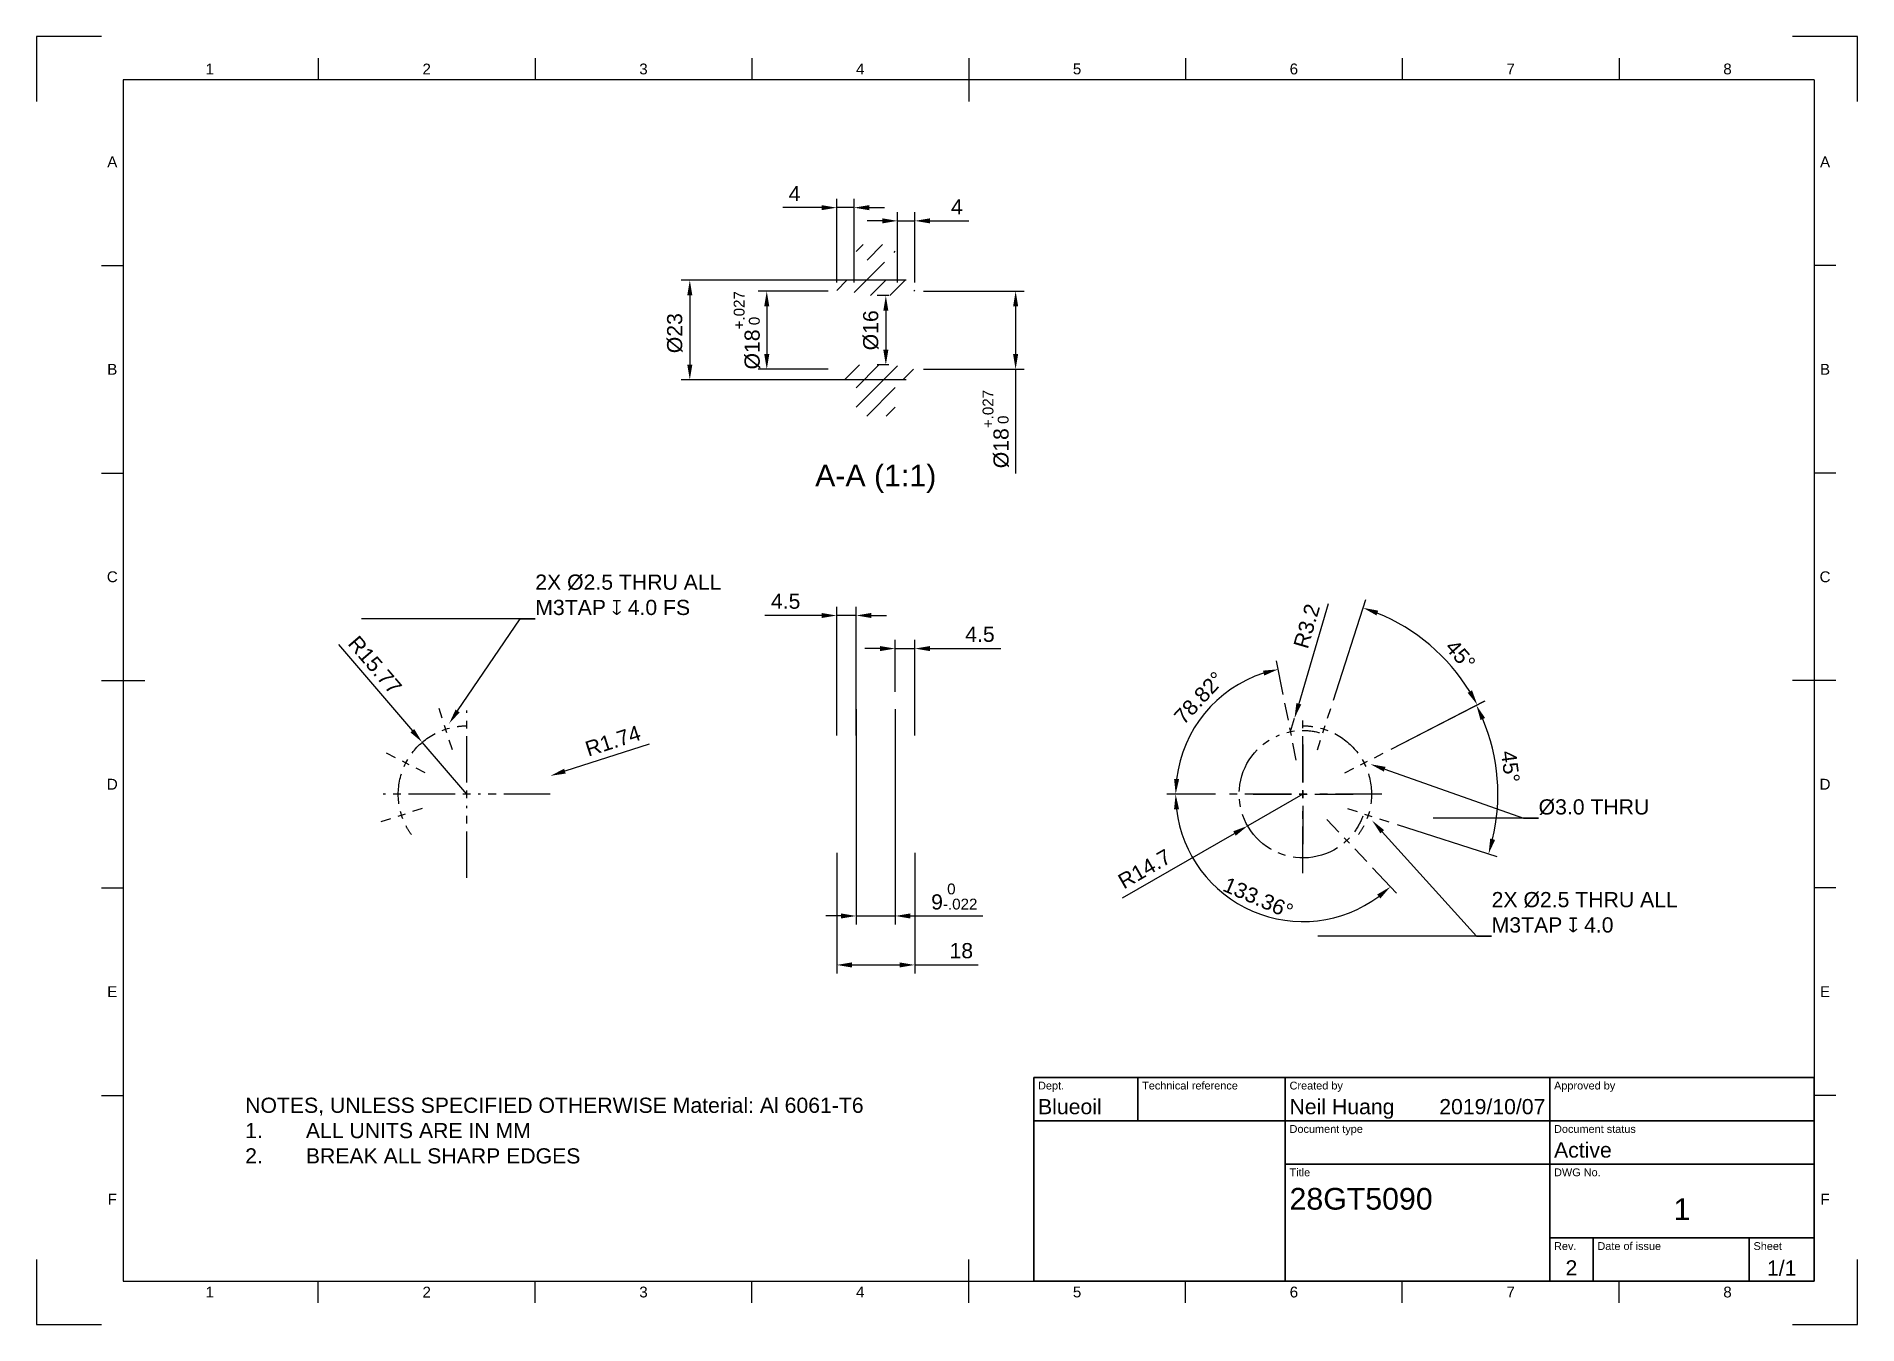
# Paper-space layout 'Sheet1' of a CAD drawing. Header units: millimetres. Extents: x 0 to 420, y 0 to 297.
import ezdxf
from ezdxf import colors
from ezdxf.entities.mleader import LeaderData, LeaderLine
from ezdxf.enums import TextEntityAlignment as Align
from ezdxf.math import Vec2, Vec3

# ---------------------------------------------------------------- set-up
doc = ezdxf.new("R2010")
doc.units = ezdxf.units.MM
doc.header["$LTSCALE"] = 0.75
doc.linetypes.add('CENTER2', pattern=[28.575000000000003, 19.05, -3.175, 3.175, -3.175])
for name, color, linetype, lineweight in [('Annotations', 7, 'Continuous', 25), ('Border', 7, 'Continuous', 25), ('Center Lines', 7, 'CENTER2', 25), ('Dimensions', 7, 'Continuous', 25), ('TitleBlock', 7, 'Continuous', 35), ('ハッチング', 7, 'Continuous', 25), ('注釈', 7, 'Continuous', 25)]:
    doc.layers.add(name, color=color, linetype=linetype, lineweight=lineweight)
doc.styles.add('FusionTitle', font='Arial Unicode.ttf')
doc.styles.get("Standard").update_dxf_attribs({"font": 'Arial.ttf'})
doc.dimstyles.new('ISO-25', dxfattribs={"dimtxt": 3.5, "dimasz": 3.5, "dimexe": 2, "dimexo": 2, "dimgap": 1.5, "dimtad": 1, "dimzin": 12, "dimdsep": 46, "dimtxsty": 'Standard', "dimcen": 0, "dimclrd": 256, "dimclre": 256, "dimclrt": 256, "dimazin": 3, "dimtp": 0.1, "dimtm": 0.1000000001, "dimtfac": 0.7140000000000001, "dimtmove": 0, "dimatfit": 3, "dimfxl": 1, "dimtzin": 12, "dimarcsym": 0})

psp = doc.layouts.new('Sheet1')

# ---------------------------------------------------------------- texts
at = {"layer": 'Annotations', "insert": (48.1404462550131, 52.31425871184135), "char_height": 3.5, "attachment_point": 1}
psp.add_mtext_dynamic_manual_height_columns('NOTES, UNLESS SPECIFIED OTHERWISE Material: Al 6061-T6\\P1.^IALL UNITS ARE IN MM\\P2.^IBREAK ALL SHARP EDGES', width=148.1205320547297, gutter_width=17.5, heights=[0], dxfattribs=at)
at = {"layer": '注釈', "insert": (193.5647581307571, 191.761450729154), "char_height": 5, "width": 30.12619372442019, "attachment_point": 8}
psp.add_mtext('A-A (1:1)', dxfattribs=at)

# ---------------------------------------------------------------- blocks, each defined once
blk = doc.blocks.new('ISO_TITLEBLOCK')
at = {"layer": 'TitleBlock'}
for p, q in [((0, 47), (-180, 47)), ((-180, 47), (-180, 0)), ((-156, 37), (-156, 47)), ((-122, 0), (-122, 47)), ((-61, 0), (-61, 47)), ((0, 0), (0, 47)), ((-180, 37), (0, 37)), ((-122, 27), (0, 27)), ((-61, 10), (0, 10)), ((-51, 0), (-50.99999999999994, 10)), ((-15, 0), (-15, 10)), ((-180, 0), (0, 0))]:
    blk.add_line(p, q, dxfattribs=at)
at = {"layer": 'TitleBlock', "style": 'FusionTitle'}
for s, p in [('Dept.', (-179, 46)), ('Technical reference', (-155, 46)), ('Created by', (-121, 46)), ('Approved by', (-60, 46)), ('Document type', (-121, 36)), ('Document status', (-60, 36)), ('Title', (-121, 26)), ('DWG No.', (-60, 26)), ('Rev.', (-60, 9)), ('Date of issue', (-49.99999999999994, 9)), ('Sheet', (-14, 9))]:
    blk.add_text(s, height=1.8, dxfattribs=at).set_placement(p, align=Align.TOP_LEFT)
for tag, p, height in [('DEPT', (-179, 38.5), 3.5), ('TECHNICAL_REFERENCE', (-155, 38.5), 3.5), ('CREATED_BY', (-121, 38.5), 3.5), ('APPROVED_BY', (-60, 38.5), 3.5), ('DOCUMENT_TYPE', (-121, 28.5), 3.5), ('DOCUMENT_STATUS', (-60, 28.5), 3.5), ('TITLE_1', (-121, 16.5), 5), ('TITLE_2', (-121, 9), 5), ('TITLE_3', (-121, 1.5), 5), ('DATE_OF_ISSUE', (-50, 1.5), 3.5)]:
    blk.add_attdef(tag, p, '', height=height, dxfattribs=at)
for tag, p in [('CREATED_DATE', (-62, 38.5)), ('APPROVED_DATE', (-1, 38.5))]:
    blk.add_attdef(tag, text='', height=3.5, dxfattribs=at).set_placement(p, align=Align.RIGHT)
for tag, height, p in [('DRAWING_NUMBER', 5, (-30.5, 16.6)), ('REV', 3.5, (-56, 3.1)), ('SHEET', 3.5, (-7.5, 3.1))]:
    blk.add_attdef(tag, text='', height=height, dxfattribs=at).set_placement(p, align=Align.MIDDLE)
blk = doc.blocks.new('*D21')
at = {"layer": 'Defpoints', "color": 0, "transparency": 16777216}
for p in [(189.0647581307567, 143.8863777375973), (198.0647581307567, 143.8863777375973), (198.0647581307567, 94.20617648805063)]:
    blk.add_point(p, dxfattribs=at)
at = {"layer": 'Dimensions', "lineweight": -2, "transparency": 16777216}
for p, q in [((189.0647581307567, 141.8863777375973), (189.0647581307567, 92.20617648805063)), ((198.0647581307567, 141.8863777375973), (198.0647581307567, 92.20617648805063)), ((185.5647581307567, 94.20617648805063), (182.0647581307567, 94.20617648805063)), ((189.0647581307567, 94.20617648805063), (198.0647581307567, 94.20617648805063)), ((201.5647581307567, 94.20617648805063), (218.2833734104293, 94.20617648805063))]:
    blk.add_line(p, q, dxfattribs=at)
at = {"layer": 'Dimensions', "transparency": 16777216}
for points in [[(185.5647581307567, 94.78950982138396), (185.5647581307567, 93.6228431547173), (189.0647581307567, 94.20617648805063)], [(201.5647581307567, 94.78950982138396), (201.5647581307567, 93.6228431547173), (198.0647581307567, 94.20617648805063)]]:
    blk.add_solid(points, dxfattribs=at)
at = {"layer": 'Dimensions', "transparency": 16777216, "insert": (211.6825889629531, 98.66941591506291), "char_height": 3.5, "attachment_point": 5}
blk.add_mtext('9{\\H0.714x;\\S 0^ -.022;}', dxfattribs=at)
blk = doc.blocks.new('*D22')
at = {"layer": 'Defpoints', "color": 0, "transparency": 16777216}
for p in [(184.5647581307567, 110.7926392297159), (202.5647581307567, 110.7926392297159), (184.5647581307567, 82.91623440272065)]:
    blk.add_point(p, dxfattribs=at)
at = {"layer": 'Dimensions', "lineweight": -2, "transparency": 16777216}
for p, q in [((184.5647581307567, 108.7926392297159), (184.5647581307567, 80.91623440272065)), ((202.5647581307567, 108.7926392297159), (202.5647581307567, 80.91623440272065)), ((188.0647581307567, 82.91623440272065), (199.0647581307567, 82.91623440272065)), ((202.5647581307567, 82.91623440272065), (217.1603106546312, 82.91623440272065))]:
    blk.add_line(p, q, dxfattribs=at)
at = {"layer": 'Dimensions', "transparency": 16777216}
for points in [[(188.0647581307567, 83.49956773605398), (188.0647581307567, 82.33290106938732), (184.5647581307567, 82.91623440272065)], [(199.0647581307567, 83.49956773605398), (199.0647581307567, 82.33290106938732), (202.5647581307567, 82.91623440272065)]]:
    blk.add_solid(points, dxfattribs=at)
at = {"layer": 'Dimensions', "transparency": 16777216, "insert": (213.296736302653, 86.19010889112447), "char_height": 3.5, "attachment_point": 5}
blk.add_mtext('18', dxfattribs=at)
blk = doc.blocks.new('*U25')
at = {"layer": 'Center Lines', "color": 0, "ltscale": 0.75, "transparency": 16777216}
for p, q in [((0, 2.67890625), (0, 11.5)), ((-11.5, 0), (-2.678906250000001, 0)), ((2.67890625, 0), (11.5, 0)), ((0, -11.5), (0, -2.678906250000001))]:
    blk.add_line(p, q, dxfattribs=at)
at = {"layer": 'Center Lines', "color": 0, "linetype": 'Continuous', "ltscale": 0.75, "transparency": 16777216}
for p, q in [((-0.89296875, 0), (0.89296875, 0)), ((0, -0.89296875), (0, 0.89296875))]:
    blk.add_line(p, q, dxfattribs=at)
blk = doc.blocks.new('*U27')
at = {"layer": 'Center Lines', "color": 0, "ltscale": 0.75, "transparency": 16777216}
for p, q in [((5.645896268283252, 17.56814603252188), (6.356057367622525, 19.7779305037485)), ((3.296460574777456, 10.25748579432383), (4.00662167411673, 12.46727026555045))]:
    blk.add_line(p, q, dxfattribs=at)
at = {"layer": 'Center Lines', "color": 0, "linetype": 'Continuous', "ltscale": 0.75, "transparency": 16777216}
blk.add_line((4.553046538838904, 14.16756218787426), (5.099471403561077, 15.86785411019807), dxfattribs=at)
at = {"layer": 'Center Lines', "color": 0, "ltscale": 0.75, "transparency": 16777216, "extrusion": (0, 0, -1)}
blk.add_arc((0, 0), 15.77416665648983, 89.577738009954, 98.07371034108034, dxfattribs=at)
at = {"layer": 'Center Lines', "color": 0, "linetype": 'Continuous', "ltscale": 0.75, "transparency": 16777216, "extrusion": (0, 0, -1)}
blk.add_arc((0, 0), 15.77416665648983, 104.5719872819285, 111.0598323602155, dxfattribs=at)
blk = doc.blocks.new('*U28')
at = {"layer": 'Center Lines', "color": 0, "ltscale": 0.75, "transparency": 16777216}
for p, q in [((16.41480672965068, 8.430303655292855), (18.47952004329345, 9.490697510780233)), ((9.584087389430309, 4.922188136751818), (11.64880070307307, 5.982581992239195))]:
    blk.add_line(p, q, dxfattribs=at)
at = {"layer": 'Center Lines', "color": 0, "linetype": 'Continuous', "ltscale": 0.75, "transparency": 16777216}
blk.add_line((13.23746937859894, 6.798489213257082), (14.82613805412481, 7.614396434274968), dxfattribs=at)
at = {"layer": 'Center Lines', "color": 0, "linetype": 'Continuous', "ltscale": 0.75, "transparency": 16777216, "extrusion": (0, 0, -1)}
blk.add_arc((0, 0), 15.77416665648984, 149.5719872819285, 156.0598323602156, dxfattribs=at)
blk = doc.blocks.new('*U29')
at = {"layer": 'Center Lines', "color": 0, "ltscale": 0.75, "transparency": 16777216}
for p, q in [((10.25748579432389, -3.296460574777282), (12.46727026555052, -4.006621674116518)), ((17.56814603252198, -5.645896268282952), (19.77793050374861, -6.356057367622188))]:
    blk.add_line(p, q, dxfattribs=at)
at = {"layer": 'Center Lines', "color": 0, "linetype": 'Continuous', "ltscale": 0.75, "transparency": 16777216}
blk.add_line((14.16756218787434, -4.553046538838663), (15.86785411019816, -5.099471403560807), dxfattribs=at)
at = {"layer": 'Center Lines', "color": 0, "linetype": 'Continuous', "ltscale": 0.75, "transparency": 16777216, "extrusion": (0, 0, -1)}
blk.add_arc((0, 0), 15.77416665648984, 194.5719872819275, 201.0598323602145, dxfattribs=at)
at = {"layer": 'Center Lines', "color": 0, "ltscale": 0.75, "transparency": 16777216, "extrusion": (0, 0, -1)}
blk.add_arc((0, 0), 15.77416665648984, 207.5581093010626, 216.054081632189, dxfattribs=at)
blk = doc.blocks.new('*U26')
at = {"layer": 'Center Lines', "color": 0, "ltscale": 0.75, "transparency": 16777216, "extrusion": (0, 0, -1)}
for radius, start, end in [(15.77416665648983, 117.5581093010636, 143.0737103410804), (15.77416665648984, 162.5581093010637, 188.0737103410793)]:
    blk.add_arc((0, 0), radius, start, end, dxfattribs=at)
at = {"layer": 'Center Lines', "color": 0, "ltscale": 0.75, "transparency": 16777216}
for name in ['*U27', '*U28', '*U29']:
    blk.add_blockref(name, (0, 0), dxfattribs=at)
blk = doc.blocks.new('*D30')
at = {"layer": 'Defpoints', "color": 0, "transparency": 16777216}
for p in [(316.6079735481196, 160.217153748402), (297.7849014761287, 139.8400372459555), (298.4950625754679, 142.0498217171821), (308.5538119374962, 130.7021948687265), (310.618525251139, 131.7625887242138)]:
    blk.add_point(p, dxfattribs=at)
at = {"layer": 'Dimensions', "lineweight": -2, "transparency": 16777216}
for p, q in [((299.1069819340369, 143.953910659067), (306.5651764134697, 167.1613242436371)), ((312.3976117819116, 132.6762905990195), (334.0814711931771, 143.8126702266544))]:
    blk.add_line(p, q, dxfattribs=at)
blk.add_arc((292.1390052078458, 122.2718912134338), 45.15056323552324, 31.62668087491602, 67.74149948294068, dxfattribs=at)
at = {"layer": 'Dimensions', "transparency": 16777216}
for points in [[(309.0415355598594, 163.5100050211116), (309.4412708668261, 164.6060537405923), (305.9532570549006, 165.2572353017522)], [(331.0921160554392, 146.2344634690348), (330.0757537799716, 145.6616468874685), (332.3023846624045, 142.8989683518487)]]:
    blk.add_solid(points, dxfattribs=at)
at = {"layer": 'Dimensions', "transparency": 16777216, "insert": (328.4067221567922, 154.3841584587241), "char_height": 3.5, "attachment_point": 5, "rotation": 311.5224137897524}
blk.add_mtext('45°', dxfattribs=at)
blk = doc.blocks.new('*D31')
at = {"layer": 'Defpoints', "color": 0, "transparency": 16777216}
for p in [(308.5538119374962, 130.7021948687264), (310.618525251139, 131.7625887242138), (337.0020279017401, 120.0652358704876), (309.7071512403674, 116.6259949451506), (311.9169357115941, 115.9158338458113)]:
    blk.add_point(p, dxfattribs=at)
at = {"layer": 'Dimensions', "lineweight": -2, "transparency": 16777216}
for p, q in [((312.3976117819115, 132.6762905990195), (333.8739367535618, 143.7060848507982)), ((313.8210246534791, 115.3039144872424), (336.8063219864242, 107.917101775348))]:
    blk.add_line(p, q, dxfattribs=at)
blk.add_arc((292.1390052078453, 122.2718912134336), 44.91725874355492, 346.6497677695845, 22.71841258827212, dxfattribs=at)
at = {"layer": 'Dimensions', "transparency": 16777216}
for points in [[(333.04242562242, 139.3729709446935), (334.1002038271856, 139.865125778698), (332.0948502227892, 142.7923829759925)], [(336.4043474940894, 111.7436641869214), (335.2805651823285, 112.0570719514781), (334.9022330445392, 108.529021133917)]]:
    blk.add_solid(points, dxfattribs=at)
at = {"layer": 'Dimensions', "transparency": 16777216, "insert": (339.9238604237607, 128.6440154732242), "char_height": 3.5, "attachment_point": 5, "rotation": 277.5955978935433}
blk.add_mtext('45°', dxfattribs=at)
blk = doc.blocks.new('*U33')
at = {"layer": 'Center Lines', "color": 0, "ltscale": 0.75, "transparency": 16777216}
for p, q in [((-3.370491568197172, 17.04893454251582), (-4.150348619287809, 20.99368015233065)), ((-1.551532194126241, 7.84810472984302), (-2.331389245216878, 11.79285033965784))]:
    blk.add_line(p, q, dxfattribs=at)
at = {"layer": 'Center Lines', "color": 0, "linetype": 'Continuous', "ltscale": 0.75, "transparency": 16777216}
blk.add_line((-2.677756686210309, 13.54487840727717), (-3.024124127203741, 15.2969064748965), dxfattribs=at)
at = {"layer": 'Center Lines', "color": 0, "linetype": 'Continuous', "ltscale": 0.75, "transparency": 16777216, "extrusion": (0, 0, -1)}
blk.add_arc((0, 0), 14.69999999999967, 75.33606825199824, 82.29813770114514, dxfattribs=at)
at = {"layer": 'Center Lines', "color": 0, "ltscale": 0.75, "transparency": 16777216, "extrusion": (0, 0, -1)}
blk.add_arc((0, 0), 14.69999999999967, 89.27310411804687, 105.1629970498526, dxfattribs=at)
blk = doc.blocks.new('*U34')
at = {"layer": 'Center Lines', "color": 0, "ltscale": 0.75, "transparency": 16777216}
for p, q in [((5.493068360816632, -5.816029572087738), (8.254086217566865, -8.7393795923548)), ((11.93294000843399, -12.63452908506735), (14.69395786518422, -15.55787910533441))]:
    blk.add_line(p, q, dxfattribs=at)
at = {"layer": 'Center Lines', "color": 0, "linetype": 'Continuous', "ltscale": 0.75, "transparency": 16777216}
blk.add_line((9.480370814522573, -10.03776275659232), (10.70665541147828, -11.33614592082983), dxfattribs=at)
at = {"layer": 'Center Lines', "color": 0, "ltscale": 0.75, "transparency": 16777216, "extrusion": (0, 0, -1)}
blk.add_arc((0, 0), 14.70000000000024, 200.2898939083321, 216.1797868401372, dxfattribs=at)
at = {"layer": 'Center Lines', "color": 0, "linetype": 'Continuous', "ltscale": 0.75, "transparency": 16777216, "extrusion": (0, 0, -1)}
blk.add_arc((0, 0), 14.70000000000024, 223.1547532570387, 230.1168227061853, dxfattribs=at)
blk = doc.blocks.new('*U36')
at = {"layer": 'Center Lines', "color": 0, "ltscale": 0.75, "transparency": 16777216}
for p, q in [((0, 2.67890625), (0, 18.2)), ((-2.67890625, 0), (-18.2, 0)), ((18.2, 0), (2.678906250000001, 0)), ((0, -18.2), (0, -2.678906250000001))]:
    blk.add_line(p, q, dxfattribs=at)
at = {"layer": 'Center Lines', "color": 0, "linetype": 'Continuous', "ltscale": 0.75, "transparency": 16777216}
for p, q in [((0.89296875, 0), (-0.89296875, 0)), ((0, -0.89296875), (0, 0.89296875))]:
    blk.add_line(p, q, dxfattribs=at)
blk = doc.blocks.new('*U32')
at = {"layer": 'Center Lines', "color": 0, "ltscale": 0.75, "transparency": 16777216, "extrusion": (0, 0, -1)}
blk.add_arc((0, 0), 14.70000000000024, 237.0917891230867, 68.36110183509689, dxfattribs=at)
at = {"layer": 'Center Lines', "color": 0, "ltscale": 0.75, "transparency": 16777216}
for name in ['*U36', '*U33', '*U34']:
    blk.add_blockref(name, (0, 0), dxfattribs=at)
blk = doc.blocks.new('*D35')
at = {"layer": 'Defpoints', "color": 0, "transparency": 16777216}
for p in [(292.0914061540374, 122.2926392297159), (279.3424173881685, 114.9746281988585)]:
    blk.add_point(p, dxfattribs=at)
at = {"layer": 'Dimensions', "lineweight": -2, "transparency": 16777216}
for p, q in [((292.0914061540374, 122.2926392297159), (279.3424173881685, 114.9746281988585)), ((250.4718455744119, 98.40271281951127), (276.3069438724854, 113.232244620083))]:
    blk.add_line(p, q, dxfattribs=at)
at = {"layer": 'Dimensions', "transparency": 16777216}
blk.add_solid([(276.0165466093562, 113.7381568726969), (276.5973411356147, 112.7263323674692), (279.3424173881685, 114.9746281988585)], dxfattribs=at)
at = {"layer": 'Dimensions', "transparency": 16777216, "insert": (255.5590547472195, 105.0701634231585), "char_height": 3.5, "attachment_point": 5, "rotation": 29.856133167016285}
blk.add_mtext('R14.7', dxfattribs=at)
blk = doc.blocks.new('*D37')
at = {"layer": 'Defpoints', "color": 0, "transparency": 16777216}
for p in [(287.9410575347496, 143.2863193820465), (288.7209145858402, 139.3415737722317), (265.7728831563283, 135.2842740687463), (273.8914061540374, 122.2926392297158), (289.4124999040374, 122.2926392297159)]:
    blk.add_point(p, dxfattribs=at)
at = {"layer": 'Dimensions', "lineweight": -2, "transparency": 16777216}
for p, q in [((287.553174486218, 145.2483455645073), (286.0112576670704, 153.0478129085873)), ((271.8914061540374, 122.2926392297158), (260.7409848866748, 122.2926392297159))]:
    blk.add_line(p, q, dxfattribs=at)
blk.add_arc((292.0914061540376, 122.2926392297159), 29.35042126736279, 108.0193998530253, 173.1634971704036, dxfattribs=at)
at = {"layer": 'Dimensions', "transparency": 16777216}
for points in [[(282.8651245295544, 150.7679701524057), (283.159228077034, 149.6389820149697), (286.399140715602, 151.0857867261264)], [(263.5319656531615, 125.7516314535906), (262.3673746202028, 125.8211932035931), (262.7409848866748, 122.2926392297159)]]:
    blk.add_solid(points, dxfattribs=at)
at = {"layer": 'Dimensions', "transparency": 16777216, "insert": (268.163314104866, 144.4935808192246), "char_height": 3.5, "attachment_point": 5, "rotation": 47.14425103406407}
blk.add_mtext('78.82°', dxfattribs=at)
blk = doc.blocks.new('*D38')
at = {"layer": 'Defpoints', "color": 0, "transparency": 16777216}
for p in [(273.8914061540374, 122.2926392297158), (289.4124999040374, 122.2926392297159), (304.0243461624714, 109.6581101446485), (306.7853640192216, 106.7347601243815), (271.1311517179734, 101.7275777380403)]:
    blk.add_point(p, dxfattribs=at)
at = {"layer": 'Dimensions', "lineweight": -2, "transparency": 16777216}
for p, q in [((271.8914061540374, 122.2926392297158), (260.727243980038, 122.2926392297158)), ((308.1586311094258, 105.2807527313596), (313.6270920167266, 99.49077739124938))]:
    blk.add_line(p, q, dxfattribs=at)
blk.add_arc((292.0914061540375, 122.2926392297159), 29.36416217399952, 186.8332999021735, 306.5309121162146, dxfattribs=at)
at = {"layer": 'Dimensions', "transparency": 16777216}
for points in [[(262.3535350877539, 118.7640956999282), (263.5181280645652, 118.8336248986355), (262.727243980038, 122.2926392297158)], [(309.196061178819, 99.14468516452578), (309.9451617986123, 98.25028068525683), (312.2538249265225, 100.9447847842713)]]:
    blk.add_solid(points, dxfattribs=at)
at = {"layer": 'Dimensions', "transparency": 16777216, "insert": (281.7706421935482, 98.34868022320285), "char_height": 3.5, "attachment_point": 5, "rotation": 336.6821060091941}
blk.add_mtext('133.36°', dxfattribs=at)
blk = doc.blocks.new('*D39')
at = {"layer": 'Defpoints', "color": 0, "transparency": 16777216}
for p in [(290.1417832614121, 139.7839757329555), (289.2404657473303, 136.7135316708027)]:
    blk.add_point(p, dxfattribs=at)
at = {"layer": 'Dimensions', "lineweight": -2, "transparency": 16777216}
for p, q in [((297.8977185557526, 166.2054810281364), (291.127599292439, 143.1422739259351)), ((289.2404657473303, 136.7135316708027), (290.1417832614121, 139.7839757329555))]:
    blk.add_line(p, q, dxfattribs=at)
at = {"layer": 'Dimensions', "transparency": 16777216}
blk.add_solid([(290.5678829269423, 143.306576597773), (291.6873156579356, 142.9779712540973), (290.1417832614121, 139.7839757329555)], dxfattribs=at)
at = {"layer": 'Dimensions', "transparency": 16777216, "insert": (292.9688188227805, 161.0380317304227), "char_height": 3.5, "attachment_point": 5, "rotation": 73.64059339902441}
blk.add_mtext('R3.2', dxfattribs=at)
blk = doc.blocks.new('*D40')
at = {"layer": 'Defpoints', "color": 0, "transparency": 16777216}
for p in [(202.5647581307567, 155.8611269669427), (198.0647581307567, 143.8863777375973), (202.5647581307567, 133.7926392297159)]:
    blk.add_point(p, dxfattribs=at)
at = {"layer": 'Dimensions', "lineweight": -2, "transparency": 16777216}
for p, q in [((194.5647581307567, 155.8611269669427), (191.0647581307567, 155.8611269669427)), ((198.0647581307567, 145.8863777375973), (198.0647581307567, 157.8611269669427)), ((198.0647581307567, 155.8611269669427), (202.5647581307567, 155.8611269669427)), ((202.5647581307567, 135.7926392297159), (202.5647581307567, 157.8611269669427)), ((206.0647581307567, 155.8611269669427), (222.3771728647266, 155.8611269669427))]:
    blk.add_line(p, q, dxfattribs=at)
at = {"layer": 'Dimensions', "transparency": 16777216}
for points in [[(194.5647581307567, 156.4444603002761), (194.5647581307567, 155.2777936336094), (198.0647581307567, 155.8611269669427)], [(206.0647581307567, 156.4444603002761), (206.0647581307567, 155.2777936336094), (202.5647581307567, 155.8611269669427)]]:
    blk.add_solid(points, dxfattribs=at)
at = {"layer": 'Dimensions', "transparency": 16777216, "insert": (217.6063679534033, 159.1350014553465), "char_height": 3.5, "attachment_point": 5}
blk.add_mtext('4.5', dxfattribs=at)
blk = doc.blocks.new('ISO_A3_SHEET')
at = {"layer": 'Border'}
for p, q in [((15, 297), (0, 297)), ((0, 297), (0, 282)), ((420, 297), (405, 297)), ((420, 282), (420, 297)), ((65, 292), (65.00000000000011, 287)), ((115, 292), (115.0000000000001, 287)), ((165, 292), (165.0000000000001, 287)), ((215, 292), (215, 282)), ((265, 292), (265.0000000000001, 287)), ((315, 292), (315.0000000000001, 287)), ((365, 292), (365, 287)), ((410, 287), (20, 287)), ((20, 287), (20, 10)), ((410, 287), (410, 10)), ((15, 244.16666), (20, 244.1666599999999)), ((415, 244.16666), (410, 244.1666599999999)), ((15, 196.33333), (20, 196.33333)), ((415, 196.33333), (410, 196.33333)), ((15, 148.5), (25, 148.5)), ((415, 148.5), (405, 148.5)), ((15, 100.66667), (20, 100.66667)), ((415, 100.66667), (410, 100.66667)), ((15, 52.83334000000001), (20, 52.83334000000001)), ((415, 52.83334000000001), (410, 52.83334000000001)), ((0, 15), (0, 0)), ((215, 5), (215, 15)), ((420, 0), (420, 15)), ((20, 10), (410, 10)), ((65, 4.999999999999996), (65.00000000000011, 9.999999999999996)), ((115, 4.999999999999996), (115.0000000000001, 9.999999999999996)), ((165, 4.999999999999996), (165.0000000000001, 9.999999999999996)), ((265, 4.999999999999996), (265.0000000000001, 9.999999999999996)), ((315, 4.999999999999996), (315.0000000000001, 9.999999999999996)), ((365, 4.999999999999996), (365, 9.999999999999996)), ((0, 0), (15, 0)), ((405, 0), (420, 0))]:
    blk.add_line(p, q, dxfattribs=at)
at = {"layer": 'Border', "style": 'FusionTitle'}
for s, p in [('1', (40, 289.5)), ('2', (90, 289.5)), ('3', (140, 289.5)), ('4', (189.9999999999999, 289.5)), ('5', (240, 289.5)), ('6', (290, 289.5)), ('7', (339.9999999999999, 289.5)), ('8', (389.9999999999998, 289.5)), ('A', (17.5, 268.0833299999999)), ('A', (412.5, 268.0833299999999)), ('B', (17.5, 220.25)), ('B', (412.5, 220.25)), ('C', (17.5, 172.41667)), ('C', (412.5, 172.41667)), ('D', (17.5, 124.58334)), ('D', (412.5, 124.58334)), ('E', (17.5, 76.75001000000003)), ('E', (412.5, 76.75001000000003)), ('F', (17.5, 28.91668000000003)), ('F', (412.5, 28.91668000000003)), ('1', (40, 7.499999999999996)), ('2', (90, 7.499999999999996)), ('3', (140, 7.499999999999996)), ('4', (189.9999999999999, 7.499999999999996)), ('5', (240, 7.499999999999996)), ('6', (290, 7.499999999999996)), ('7', (339.9999999999999, 7.499999999999996)), ('8', (389.9999999999998, 7.499999999999996))]:
    blk.add_text(s, height=2.5, dxfattribs=at).set_placement(p, align=Align.MIDDLE)
blk = doc.blocks.new('*U44')
at = {"layer": 'Center Lines', "color": 0, "ltscale": 0.75, "transparency": 16777216}
for p, q in [((-5.645896268283122, 17.56814603252185), (-6.356057367622382, 19.77793050374847)), ((-3.296460574777372, 10.25748579432378), (-4.006621674116632, 12.4672702655504))]:
    blk.add_line(p, q, dxfattribs=at)
at = {"layer": 'Center Lines', "color": 0, "linetype": 'Continuous', "ltscale": 0.75, "transparency": 16777216}
blk.add_line((-4.553046538838795, 14.16756218787422), (-5.099471403560959, 15.86785411019803), dxfattribs=at)
at = {"layer": 'Center Lines', "color": 0, "linetype": 'Continuous', "ltscale": 0.75, "transparency": 16777216, "extrusion": (-1.009741958682895e-28, -1.926738890623812e-72, -1)}
blk.add_arc((0, 0), 15.77416665648976, 68.94016763978482, 75.42801271807188, dxfattribs=at)
at = {"layer": 'Center Lines', "color": 0, "ltscale": 0.75, "transparency": 16777216, "extrusion": (-1.009741958682895e-28, -1.926738890623812e-72, -1)}
blk.add_arc((0, 0), 15.77416665648976, 81.92628965892004, 90.42226199004642, dxfattribs=at)
blk = doc.blocks.new('*U45')
at = {"layer": 'Center Lines', "color": 0, "ltscale": 0.75, "transparency": 16777216}
for p, q in [((-16.41480672965061, 8.430303655292812), (-18.47952004329338, 9.490697510780187)), ((-9.584087389430238, 4.922188136751777), (-11.648800703073, 5.982581992239154))]:
    blk.add_line(p, q, dxfattribs=at)
at = {"layer": 'Center Lines', "color": 0, "linetype": 'Continuous', "ltscale": 0.75, "transparency": 16777216}
blk.add_line((-13.23746937859887, 6.79848921325704), (-14.82613805412474, 7.614396434274926), dxfattribs=at)
at = {"layer": 'Center Lines', "color": 0, "linetype": 'Continuous', "ltscale": 0.75, "transparency": 16777216, "extrusion": (-1.009741958682895e-28, -1.926738890623812e-72, -1)}
blk.add_arc((0, 0), 15.77416665648976, 23.94016763978446, 30.42801271807152, dxfattribs=at)
blk = doc.blocks.new('*U46')
at = {"layer": 'Center Lines', "color": 0, "ltscale": 0.75, "transparency": 16777216}
for p, q in [((-10.2574857943238, -3.296460574777304), (-12.46727026555043, -4.006621674116549)), ((-17.56814603252188, -5.645896268283006), (-19.77793050374851, -6.356057367622252))]:
    blk.add_line(p, q, dxfattribs=at)
at = {"layer": 'Center Lines', "color": 0, "linetype": 'Continuous', "ltscale": 0.75, "transparency": 16777216}
blk.add_line((-14.16756218787424, -4.553046538838702), (-15.86785411019806, -5.099471403560853), dxfattribs=at)
at = {"layer": 'Center Lines', "color": 0, "linetype": 'Continuous', "ltscale": 0.75, "transparency": 16777216, "extrusion": (-1.009741958682895e-28, -1.926738890623812e-72, -1)}
blk.add_arc((0, 0), 15.77416665648976, 338.9401676397852, 345.4280127180723, dxfattribs=at)
at = {"layer": 'Center Lines', "color": 0, "ltscale": 0.75, "transparency": 16777216, "extrusion": (-1.009741958682895e-28, -1.926738890623812e-72, -1)}
blk.add_arc((0, 0), 15.77416665648976, 323.9459183678106, 332.4418906989371, dxfattribs=at)
blk = doc.blocks.new('*U47')
at = {"layer": 'Center Lines', "color": 0, "ltscale": 0.75, "transparency": 16777216}
for p, q in [((-5.211836490874974e-100, 2.67890625), (-3.749806664996172e-99, 19.27416665648975)), ((-2.67890625, 0), (-19.27416665648975, 0)), ((19.27416665648975, 0), (2.678906250000001, 0)), ((3.749806664996172e-99, -19.27416665648975), (5.211836490874973e-100, -2.678906250000001))]:
    blk.add_line(p, q, dxfattribs=at)
at = {"layer": 'Center Lines', "color": 0, "linetype": 'Continuous', "ltscale": 0.75, "transparency": 16777216}
for p, q in [((0.89296875, 0), (-0.89296875, 0)), ((1.737278830291658e-100, -0.89296875), (-1.737278830291658e-100, 0.89296875))]:
    blk.add_line(p, q, dxfattribs=at)
blk = doc.blocks.new('*U43')
at = {"layer": 'Center Lines', "color": 0, "ltscale": 0.75, "transparency": 16777216, "extrusion": (-1.009741958682895e-28, -1.926738890623812e-72, -1)}
for start, end in [(36.92628965891969, 62.44189069893667), (351.9262896589204, 17.44189069893632)]:
    blk.add_arc((0, 0), 15.77416665648976, start, end, dxfattribs=at)
at = {"layer": 'Center Lines', "color": 0, "ltscale": 0.75, "transparency": 16777216}
for name in ['*U47', '*U44', '*U45', '*U46']:
    blk.add_blockref(name, (0, 0), dxfattribs=at)
blk = doc.blocks.new('*D48')
at = {"layer": 'Defpoints', "color": 0, "transparency": 16777216}
for p in [(120.2089185107775, 127.0605417121733), (121.8649274753116, 127.5946150305319)]:
    blk.add_point(p, dxfattribs=at)
at = {"layer": 'Dimensions', "lineweight": -2, "transparency": 16777216}
blk.add_line((141.2816954642753, 133.8566449674184), (121.8839620611109, 127.6007538043061), dxfattribs=at)
at = {"layer": 'Dimensions', "transparency": 16777216}
blk.add_solid([(121.7049144926957, 128.1559292234507), (122.0630096295261, 127.0455783851616), (118.5529095462434, 126.5264683938147)], dxfattribs=at)
at = {"layer": 'Dimensions', "transparency": 16777216, "insert": (132.9488178178566, 134.5840760440006), "char_height": 3.5, "attachment_point": 5, "rotation": 17.874838150159842}
blk.add_mtext('R1.74', dxfattribs=at)
blk = doc.blocks.new('*D49')
at = {"layer": 'Defpoints', "color": 0, "transparency": 16777216}
for p in [(88.97371299749867, 134.2578953764179), (99.22846984062456, 122.2718912134336)]:
    blk.add_point(p, dxfattribs=at)
at = {"layer": 'Dimensions', "lineweight": -2, "transparency": 16777216}
for p, q in [((69.66722762516588, 156.8237755416308), (86.69836940993905, 136.917371181638)), ((99.22846984062456, 122.2718912134336), (88.97371299749867, 134.2578953764179))]:
    blk.add_line(p, q, dxfattribs=at)
at = {"layer": 'Dimensions', "transparency": 16777216}
blk.add_solid([(87.14161537747574, 137.296595112898), (86.25512344240235, 136.5381472503781), (88.97371299749867, 134.2578953764179)], dxfattribs=at)
at = {"layer": 'Dimensions', "transparency": 16777216, "insert": (78.06563121232938, 152.0434907123018), "char_height": 3.5, "attachment_point": 5, "rotation": 310.5490037190906}
blk.add_mtext('R15.77', dxfattribs=at)
blk = doc.blocks.new('*D53')
at = {"layer": 'Defpoints', "color": 0, "transparency": 16777216}
for p in [(202.5647581307549, 238.2469944403796), (202.5647581307585, 220.2469944403796), (225.8290083396779, 220.2469944403796)]:
    blk.add_point(p, dxfattribs=at)
at = {"layer": 'Dimensions', "lineweight": -2, "transparency": 16777216}
for p, q in [((204.5647581307549, 238.2469944403796), (227.8290083396779, 238.2469944403796)), ((225.8290083396779, 234.7469944403796), (225.8290083396779, 223.7469944403796)), ((204.5647581307585, 220.2469944403796), (227.8290083396779, 220.2469944403796)), ((225.8290083396779, 220.2469944403796), (225.8290083396779, 196.1992454635719))]:
    blk.add_line(p, q, dxfattribs=at)
at = {"layer": 'Dimensions', "transparency": 16777216}
for points in [[(225.2456750063446, 234.7469944403796), (226.4123416730113, 234.7469944403796), (225.8290083396779, 238.2469944403796)], [(225.2456750063446, 223.7469944403796), (226.4123416730113, 223.7469944403796), (225.8290083396779, 220.2469944403796)]]:
    blk.add_solid(points, dxfattribs=at)
at = {"layer": 'Dimensions', "transparency": 16777216, "insert": (221.2702709590503, 206.4731199519758), "char_height": 3.5, "attachment_point": 5, "rotation": 90}
blk.add_mtext('Ø18{\\H0.714x;\\S+.027^  0;}', dxfattribs=at)
blk = doc.blocks.new('*D54')
at = {"layer": 'Defpoints', "color": 0, "transparency": 16777216}
for p in [(184.5647581307549, 238.2469944403743), (168.4315457529775, 220.2469944403743), (184.5647581307585, 220.2469944403743)]:
    blk.add_point(p, dxfattribs=at)
at = {"layer": 'Dimensions', "lineweight": -2, "transparency": 16777216}
for p, q in [((182.5647581307549, 238.2469944403743), (166.4315457529775, 238.2469944403743)), ((168.4315457529775, 234.7469944403743), (168.4315457529775, 223.7469944403743)), ((182.5647581307585, 220.2469944403743), (166.4315457529775, 220.2469944403743))]:
    blk.add_line(p, q, dxfattribs=at)
at = {"layer": 'Dimensions', "transparency": 16777216}
for points in [[(167.8482124196441, 234.7469944403743), (169.0148790863108, 234.7469944403743), (168.4315457529775, 238.2469944403743)], [(167.8482124196441, 223.7469944403743), (169.0148790863108, 223.7469944403743), (168.4315457529775, 220.2469944403743)]]:
    blk.add_solid(points, dxfattribs=at)
at = {"layer": 'Dimensions', "transparency": 16777216, "insert": (163.8728083723499, 229.2469944403743), "char_height": 3.5, "attachment_point": 5, "rotation": 90}
blk.add_mtext('Ø18{\\H0.714x;\\S+.027^  0;}', dxfattribs=at)
blk = doc.blocks.new('*D55')
at = {"layer": 'Defpoints', "color": 0, "transparency": 16777216}
for p in [(202.564758130753, 240.7945934941877), (150.6843357518295, 217.7945934941877), (202.5647581307603, 217.7945934941877)]:
    blk.add_point(p, dxfattribs=at)
at = {"layer": 'Dimensions', "lineweight": -2, "transparency": 16777216}
for p, q in [((200.564758130753, 240.7945934941877), (148.6843357518295, 240.7945934941877)), ((150.6843357518295, 237.2945934941877), (150.6843357518295, 221.2945934941877)), ((200.5647581307603, 217.7945934941877), (148.6843357518295, 217.7945934941877))]:
    blk.add_line(p, q, dxfattribs=at)
at = {"layer": 'Dimensions', "transparency": 16777216}
for points in [[(150.1010024184961, 237.2945934941877), (151.2676690851628, 237.2945934941877), (150.6843357518295, 240.7945934941877)], [(150.1010024184961, 221.2945934941877), (151.2676690851628, 221.2945934941877), (150.6843357518295, 217.7945934941877)]]:
    blk.add_solid(points, dxfattribs=at)
at = {"layer": 'Dimensions', "transparency": 16777216, "insert": (147.25050219112, 228.578198428133), "char_height": 3.5, "attachment_point": 5, "rotation": 90}
blk.add_mtext('%%C23', dxfattribs=at)
blk = doc.blocks.new('*D56')
at = {"layer": 'Defpoints', "color": 0, "transparency": 16777216}
for p in [(184.5647581307567, 163.4911240395509), (184.5647581307567, 133.7926392297159), (189.0647581307567, 133.7926392297159)]:
    blk.add_point(p, dxfattribs=at)
at = {"layer": 'Dimensions', "lineweight": -2, "transparency": 16777216}
for p, q in [((184.5647581307567, 135.7926392297159), (184.5647581307567, 165.4911240395509)), ((189.0647581307567, 135.7926392297159), (189.0647581307567, 165.4911240395509)), ((181.0647581307567, 163.4911240395509), (168.02314830811, 163.4911240395509)), ((189.0647581307567, 163.4911240395509), (184.5647581307567, 163.4911240395509)), ((192.5647581307567, 163.4911240395509), (196.0647581307567, 163.4911240395509))]:
    blk.add_line(p, q, dxfattribs=at)
at = {"layer": 'Dimensions', "transparency": 16777216}
for points in [[(181.0647581307567, 164.0744573728842), (181.0647581307567, 162.9077907062175), (184.5647581307567, 163.4911240395509)], [(192.5647581307567, 164.0744573728842), (192.5647581307567, 162.9077907062175), (189.0647581307567, 163.4911240395509)]]:
    blk.add_solid(points, dxfattribs=at)
at = {"layer": 'Dimensions', "transparency": 16777216, "insert": (172.7939532194333, 166.7649985279547), "char_height": 3.5, "attachment_point": 5}
blk.add_mtext('4.5', dxfattribs=at)
blk = doc.blocks.new('*D57')
at = {"layer": 'Defpoints', "color": 0, "transparency": 16777216}
for p in [(188.5647581307549, 257.523137406783), (184.5647581307549, 238.246970524777), (188.5647581307549, 238.2469705247782)]:
    blk.add_point(p, dxfattribs=at)
at = {"layer": 'Dimensions', "lineweight": -2, "transparency": 16777216}
for p, q in [((181.0647581307549, 257.523137406783), (172.1295603135652, 257.523137406783)), ((184.5647581307549, 240.246970524777), (184.5647581307549, 259.523137406783)), ((188.5647581307549, 257.523137406783), (184.5647581307549, 257.523137406783)), ((188.5647581307549, 240.2469705247782), (188.5647581307549, 259.523137406783)), ((192.0647581307549, 257.523137406783), (195.5647581307549, 257.523137406783))]:
    blk.add_line(p, q, dxfattribs=at)
at = {"layer": 'Dimensions', "transparency": 16777216}
for points in [[(181.0647581307549, 258.1064707401163), (181.0647581307549, 256.9398040734497), (184.5647581307549, 257.523137406783)], [(192.0647581307549, 258.1064707401163), (192.0647581307549, 256.9398040734497), (188.5647581307549, 257.523137406783)]]:
    blk.add_solid(points, dxfattribs=at)
at = {"layer": 'Dimensions', "transparency": 16777216, "insert": (174.84715922216, 260.773137406783), "char_height": 3.5, "attachment_point": 5}
blk.add_mtext('4', dxfattribs=at)
blk = doc.blocks.new('*D58')
at = {"layer": 'Defpoints', "color": 0, "transparency": 16777216}
for p in [(198.5647581307549, 237.2469944403784), (195.8904101392314, 221.2469944403784), (198.5647581307585, 221.2469944403784)]:
    blk.add_point(p, dxfattribs=at)
at = {"layer": 'Dimensions', "lineweight": -2, "transparency": 16777216}
for p, q in [((196.5647581307549, 237.2469944403784), (193.8904101392314, 237.2469944403784)), ((195.8904101392314, 233.7469944403784), (195.8904101392314, 224.7469944403784)), ((196.5647581307585, 221.2469944403784), (193.8904101392314, 221.2469944403784))]:
    blk.add_line(p, q, dxfattribs=at)
at = {"layer": 'Dimensions', "transparency": 16777216}
for points in [[(195.307076805898, 233.7469944403784), (196.4737434725647, 233.7469944403784), (195.8904101392314, 237.2469944403784)], [(195.307076805898, 224.7469944403784), (196.4737434725647, 224.7469944403784), (195.8904101392314, 221.2469944403784)]]:
    blk.add_solid(points, dxfattribs=at)
at = {"layer": 'Dimensions', "transparency": 16777216, "insert": (192.4565765785219, 229.2469944403784), "char_height": 3.5, "attachment_point": 5, "rotation": 90}
blk.add_mtext('%%C16', dxfattribs=at)
blk = doc.blocks.new('*D59')
at = {"layer": 'Defpoints', "color": 0, "transparency": 16777216}
for p in [(202.5647581307549, 254.4752524265722), (198.5647581307549, 238.2469705247811), (202.5647581307549, 238.2469705247823)]:
    blk.add_point(p, dxfattribs=at)
at = {"layer": 'Dimensions', "lineweight": -2, "transparency": 16777216}
for p, q in [((198.5647581307549, 240.2469705247811), (198.5647581307549, 256.4752524265722)), ((202.5647581307549, 240.2469705247823), (202.5647581307549, 256.4752524265722)), ((195.0647581307549, 254.4752524265722), (191.5647581307549, 254.4752524265722)), ((198.5647581307549, 254.4752524265722), (202.5647581307549, 254.4752524265722)), ((206.0647581307549, 254.4752524265722), (214.9999559479445, 254.4752524265722))]:
    blk.add_line(p, q, dxfattribs=at)
at = {"layer": 'Dimensions', "transparency": 16777216}
for points in [[(195.0647581307549, 255.0585857599055), (195.0647581307549, 253.8919190932388), (198.5647581307549, 254.4752524265722)], [(206.0647581307549, 255.0585857599055), (206.0647581307549, 253.8919190932388), (202.5647581307549, 254.4752524265722)]]:
    blk.add_solid(points, dxfattribs=at)
at = {"layer": 'Dimensions', "transparency": 16777216, "insert": (212.2823570393497, 257.7252524265722), "char_height": 3.5, "attachment_point": 5}
blk.add_mtext('4', dxfattribs=at)

# ---------------------------------------------------------------- dimensions: what is measured, and where the dimension line sits
at = {"layer": 'Dimensions'}
for base, p1, p2, angle, override, picture, middle in [((188.5647581307549, 257.523137406783), (184.5647581307549, 238.246970524777), (188.5647581307549, 238.2469705247782), 1.7098661967547867e-11, {"dimlfac": -1}, '*D57', (174.84715922216, 257.523137406783)), ((198.0647581307567, 94.20617648805063), (189.0647581307567, 143.8863777375973), (198.0647581307567, 143.8863777375973), 0, {"dimgap": 1.5, "dimdec": 3, "dimlfac": -1, "dimpost": '', "dimtol": 1, "dimlim": 0, "dimtp": 0, "dimtm": 0.022, "dimtdec": 3}, '*D21', (211.6825889629531, 94.20617648805063)), ((184.5647581307567, 82.91623440272065), (202.5647581307567, 110.7926392297159), (184.5647581307567, 110.7926392297159), 180, {"dimlfac": -1, "dimtp": -0.02, "dimtm": 0.05}, '*D22', (213.296736302653, 82.91623440272065))]:
    dim = psp.add_linear_dim(base=base, p1=p1, p2=p2, angle=angle, dimstyle='ISO-25', override=override, dxfattribs=at)
    dim.commit()
    dim.dimension.update_dxf_attribs({"geometry": picture, "text_midpoint": middle, "dimtype": 161})
dim = psp.add_linear_dim(base=(202.5647581307549, 254.4752524265722), p1=(198.5647581307549, 238.2469705247811), p2=(202.5647581307549, 238.2469705247823), dimstyle='ISO-25', override={"dimlfac": -1, "dimclrd": 256, "dimclre": 256}, dxfattribs=at)
dim.commit()
dim.dimension.update_dxf_attribs({"geometry": '*D59', "text_midpoint": (212.2823570393497, 257.7252524265722)})
for base, p1, p2, angle, override, picture, middle, dimtype in [((150.6843357518295, 217.7945934941877), (202.564758130753, 240.7945934941877), (202.5647581307603, 217.7945934941877), 90, {"dimlfac": -1}, '*D55', (150.6843357518294, 228.578198428133), 160), ((168.4315457529775, 220.2469944403743), (184.5647581307549, 238.2469944403743), (184.5647581307585, 220.2469944403743), 270.00000000001137, {"dimdec": 3, "dimlfac": -1, "dimtol": 1, "dimtp": 0.027, "dimtm": 0, "dimtdec": 3}, '*D54', (168.4315457529774, 229.2469944403743), 161), ((195.8904101392314, 221.2469944403784), (198.5647581307549, 237.2469944403784), (198.5647581307585, 221.2469944403784), 270.00000000001285, {"dimlfac": -1}, '*D58', (195.8904101392313, 229.2469944403784), 161), ((225.8290083396779, 220.2469944403796), (202.5647581307549, 238.2469944403796), (202.5647581307585, 220.2469944403796), 90, {"dimdec": 3, "dimlfac": -1, "dimtol": 1, "dimtp": 0.027, "dimtm": 0, "dimtdec": 3}, '*D53', (225.8290083396779, 206.4731199519758), 160)]:
    dim = psp.add_linear_dim(base=base, p1=p1, p2=p2, angle=angle, text='%%C<>', dimstyle='ISO-25', override=override, dxfattribs=at)
    dim.commit()
    dim.dimension.update_dxf_attribs({"geometry": picture, "text_midpoint": middle, "dimtype": dimtype})
dim = psp.add_aligned_dim(p1=(189.0647581307567, 133.7926392297159), p2=(184.5647581307567, 133.7926392297159), distance=-29.69848480983501, dimstyle='ISO-25', override={"dimlfac": -1, "dimclrd": 256, "dimclre": 256}, dxfattribs=at)
dim.commit()
dim.dimension.update_dxf_attribs({"geometry": '*D56', "text_midpoint": (172.7939532194333, 166.7649985279547)})
for center, mpoint, override, picture, middle in [((289.2404657473303, 136.7135316708027), (290.1417832614121, 139.7839757329555), {"dimlfac": -1, "dimse1": 1}, '*D39', (296.1101464737658, 160.1159066006403)), ((99.22846984062456, 122.2718912134336), (88.97371299749867, 134.2578953764179), {"dimlfac": -1, "dimse1": 1, "dimclrd": 256, "dimclre": 256}, '*D49', (75.5779769291187, 149.9151509055405)), ((120.2089185107775, 127.0605417121733), (121.8649274753116, 127.5946150305319), {"dimlfac": -1, "dimse1": 1}, '*D48', (133.9463685561701, 131.4909558516237)), ((292.0914061540374, 122.2926392297159), (279.3424173881685, 114.9746281988585), {"dimdec": 3, "dimlfac": -1, "dimse1": 1, "dimtdec": 3}, '*D35', (257.1769823560825, 102.2515094443099))]:
    dim = psp.add_radius_dim(center=center, mpoint=mpoint, dimstyle='ISO-25', override=override, dxfattribs=at)
    dim.commit()
    dim.dimension.update_dxf_attribs({"geometry": picture, "text_midpoint": middle, "dimtype": 164})
for base, line1, line2, picture, middle in [((316.6079735481196, 160.217153748402), ((308.5538119374962, 130.7021948687264), (310.6185252511389, 131.7625887242138)), ((297.7849014761287, 139.8400372459555), (298.4950625754679, 142.0498217171821)), '*D30', (325.9430716275662, 152.202785853857)), ((265.7728831563283, 135.2842740687463), ((289.4124999040374, 122.2926392297159), (273.8914061540374, 122.2926392297159)), ((288.7209145858402, 139.3415737722317), (287.9410575347496, 143.2863193820465)), '*D37', (270.5755392430162, 142.2554721859593)), ((337.0020279017401, 120.0652358704876), ((309.7071512403674, 116.6259949451506), (311.916935711594, 115.9158338458113)), ((308.5538119374962, 130.7021948687264), (310.6185252511389, 131.7625887242138)), '*D31', (336.6621463918577, 128.2090649639619))]:
    dim = psp.add_angular_dim_2l(base=base, line1=line1, line2=line2, dimstyle='ISO-25', dxfattribs=at)
    dim.commit()
    dim.dimension.update_dxf_attribs({"geometry": picture, "text_midpoint": middle, "dimtype": 162})
dim = psp.add_linear_dim(base=(202.5647581307567, 155.8611269669427), p1=(198.0647581307567, 143.8863777375973), p2=(202.5647581307567, 133.7926392297159), dimstyle='ISO-25', override={"dimlfac": -1}, dxfattribs=at)
dim.commit()
dim.dimension.update_dxf_attribs({"geometry": '*D40', "text_midpoint": (217.6063679534033, 155.8611269669427), "dimtype": 160})
dim = psp.add_angular_dim_2l(base=(271.1311517179734, 101.7275777380403), line1=((289.4124999040374, 122.2926392297159), (273.8914061540374, 122.2926392297159)), line2=((304.0243461624714, 109.6581101446485), (306.7853640192216, 106.7347601243815)), dimstyle='ISO-25', dxfattribs=at)
dim.commit()
dim.dimension.update_dxf_attribs({"geometry": '*D38', "text_midpoint": (281.7706421935482, 98.34868022320286)})

# ---------------------------------------------------------------- hatches: boundary and pattern name
at = {"layer": 'ハッチング'}
h = psp.add_hatch(dxfattribs=at)
h.set_pattern_fill('ANSI31', color=256, style=0)
h.set_pattern_definition([(45, (0, 0), (-2.245064030267288, 2.245064030267288), [])])
h.paths.add_polyline_path([(198.564758130754, 238.2469705247811), (202.564758130754, 238.2469705247823), (202.5647581307532, 240.7945934941877), (195.5647581307532, 240.7945934941856), (195.5647581307514, 247.1945934941856), (198.0647581307514, 247.1945934941863), (198.0647581307508, 249.0271181459768), (189.0647581307508, 249.0271181459742), (189.0647581307514, 247.1945934941837), (191.5647581307514, 247.1945934941844), (191.5647581307532, 240.7945934941844), (184.5647581307533, 240.7945934941823), (184.564758130754, 238.246970524777), (188.564758130754, 238.2469705247782), (188.5647581307543, 237.246967535319), (198.5647581307543, 237.246967535322)], flags=0)
h.paths.add_polyline_path([(202.5647581307593, 220.247018355977), (198.5647581307593, 220.2470183559758), (198.564758130759, 221.2470213454349), (188.5647581307591, 221.247021345432), (188.5647581307593, 220.2470183559728), (184.5647581307593, 220.2470183559716), (184.5647581307601, 217.7945934941823), (189.0647581307601, 217.7945934941837), (189.0647581307625, 209.4668707347771), (198.0647581307625, 209.4668707347798), (198.0647581307601, 217.7945934941863), (202.5647581307601, 217.7945934941877)], flags=0)

# ---------------------------------------------------------------- block references
at = {"layer": 'Border'}
psp.add_blockref('ISO_A3_SHEET', (0, 0), dxfattribs=at)
at = {"layer": 'Center Lines', "ltscale": 0.75}
for name, p in [('*U32', (292.0914061540374, 122.2926392297159)), ('*U43', (99.22846984062456, 122.2718912134336)), ('*U26', (292.1390052078455, 122.2718912134336)), ('*U25', (292.1390052078455, 122.2718912134333))]:
    psp.add_blockref(name, p, dxfattribs=at)
at = {"layer": 'TitleBlock'}
psp.add_blockref('ISO_TITLEBLOCK', (410, 10), dxfattribs=at).add_auto_attribs({'REV': '2', 'DOCUMENT_STATUS': 'Active ', 'CREATED_DATE': '2019/10/07', 'SHEET': '1/1', 'DRAWING_NUMBER': '1', 'TITLE_1': '28GT5090', 'CREATED_BY': 'Neil Huang', 'DEPT': 'Blueoil'})

psp.set_redraw_order([(e.dxf.handle, doc.entitydb.next_handle()) for e in psp.query("TEXT MTEXT ATTDEF DIMENSION ARC_DIMENSION")])  # texts and dimensions are drawn at this point

# ---------------------------------------------------------------- leaders
at = {"layer": 'Annotations'}
ml = psp.add_multileader_mtext('Standard', dxfattribs=at)
ml.set_content('2X %%C2.5 {\\fArial|b0|i0|c0|p0;THRU }ALL\\PM3TAP {\\Famgdt|c0;x\\fArial|b0|i0|c0|p0; }4.0 FS', color=256)
ml.set_leader_properties()
ml.build(insert=Vec2(0, 0))
ml.multileader.update_dxf_attribs({"text_left_attachment_type": 5, "text_right_attachment_type": 5, "dogleg_length": 3.5, "arrow_head_size": 3.5})
ctx = ml.context
ctx.base_point, ctx.char_height, ctx.arrow_head_size, ctx.landing_gap_size, ctx.plane_origin = Vec3(115.0473753136059, 162.7374463939507), 3.5, 3.5, 0, Vec3(76.08593778297667, 172.8506404562177)
ctx.left_attachment, ctx.right_attachment = 5, 5
notes = []
notes.append((ctx, [(0, (1, 1, 0), (111.5473753136059, 162.7374463939507), (1, 0), 3.5, [(0, [(95.18038345428346, 138.5719594632901)], 0, [])])]))
ctx.mtext.insert, ctx.mtext.flow_direction = Vec3(115.0473753136059, 172.93312624843), 5
ml = psp.add_multileader_mtext('Standard', dxfattribs=at)
ml.set_content('%%C3.0 THRU', color=256)
ml.set_leader_properties()
ml.build(insert=Vec2(0, 0))
ml.multileader.update_dxf_attribs({"text_left_attachment_type": 5, "text_right_attachment_type": 5, "dogleg_length": 3.5, "arrow_head_size": 3.5})
ctx = ml.context
ctx.base_point, ctx.char_height, ctx.arrow_head_size, ctx.landing_gap_size, ctx.plane_origin = Vec3(346.4424796483679, 116.7769599877121), 3.5, 3.5, 0, Vec3(307.6460192302724, 129.2067561425192)
ctx.left_attachment, ctx.right_attachment = 5, 5
notes.append((ctx, [(0, (1, 1, 0), (342.9424796483679, 116.7769599877121), (1, 0), 3.5, [(0, [(307.6460192302724, 129.2067561425192)], 0, [])])]))
ctx.mtext.insert, ctx.mtext.flow_direction = Vec3(346.4424796483679, 121.1058822250927), 5
ml = psp.add_multileader_mtext('Standard', dxfattribs=at)
ml.set_content('2X %%C2.5 {\\fArial|b0|i0|c0|p0;THRU }ALL\\PM3TAP {\\Famgdt|c0;x\\fArial|b0|i0|c0|p0; }4.0', color=256)
ml.set_leader_properties()
ml.build(insert=Vec2(0, 0))
ml.multileader.update_dxf_attribs({"text_left_attachment_type": 5, "text_right_attachment_type": 5, "dogleg_length": 3.5, "arrow_head_size": 3.5})
ctx = ml.context
ctx.base_point, ctx.char_height, ctx.arrow_head_size, ctx.landing_gap_size, ctx.plane_origin = Vec3(335.6056652610147, 89.56866041964628), 3.5, 3.5, 0, Vec3(159.2956212464394, 113.8397372750569)
ctx.left_attachment, ctx.right_attachment = 5, 5
notes.append((ctx, [(0, (1, 1, 0), (332.1056652610147, 89.56866041964628), (1, 0), 3.5, [(0, [(308.0322216740105, 116.2276481755744)], 0, [])])]))
ctx.mtext.insert, ctx.mtext.width, ctx.mtext.flow_direction = Vec3(335.6056652610147, 99.73091599036024), 46.81988234779554, 5
for ctx, leaders in notes:
    for number, flags, end, landing, length, lines in leaders:
        leader = LeaderData()
        leader.index, (leader.has_last_leader_line, leader.has_dogleg_vector, leader.attachment_direction) = number, flags
        leader.last_leader_point, leader.dogleg_vector, leader.dogleg_length = Vec3(end), Vec3(landing), length
        for number, points, colour, breaks in lines:
            line = LeaderLine()
            line.index, line.vertices, line.color, line.breaks = number, Vec3.list(points), colors.encode_raw_color(colour), breaks
            leader.lines.append(line)
        ctx.leaders.append(leader)

doc.saveas('drawing.dxf')
